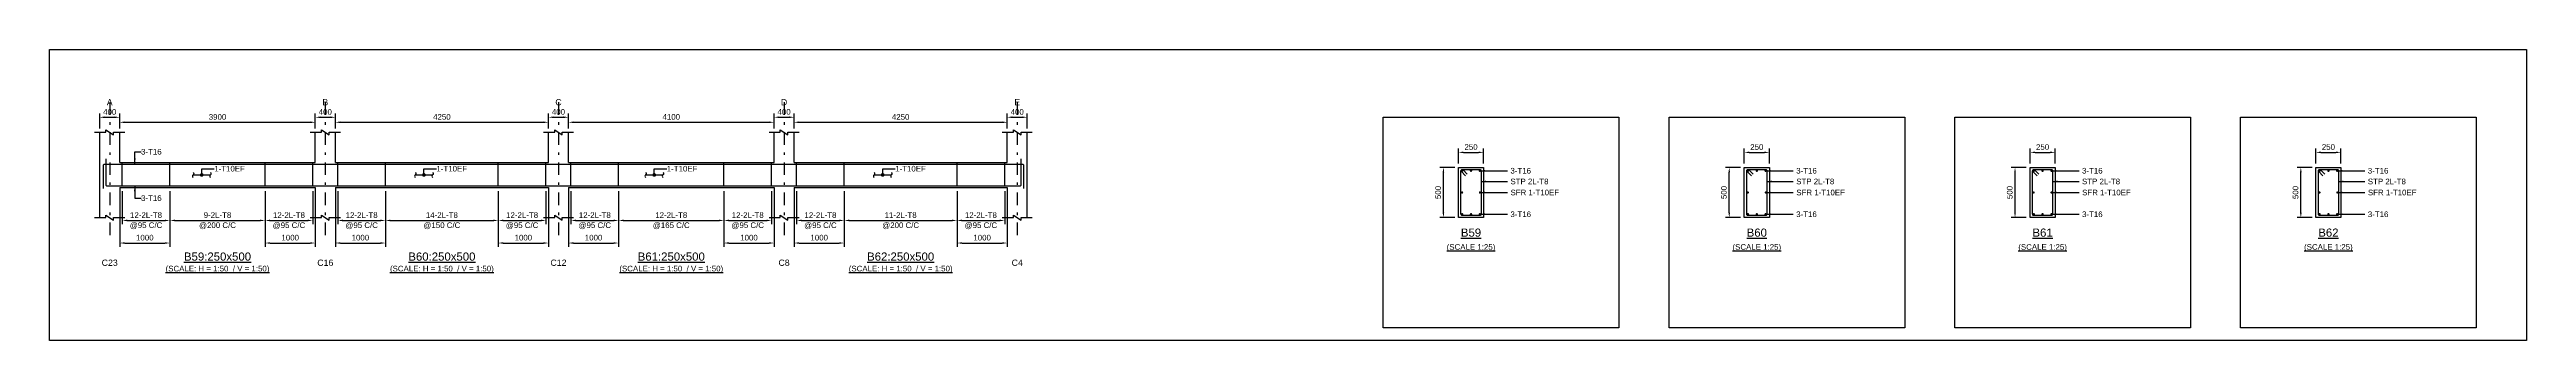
# Model space of a CAD drawing. Header units: inches. Extents: x -2000 to 143800, y -765100 to 3300.
# Drawn here: x -2000 to 96800, y -765100 to -753500 of the extents above; entities that cross this region are included whole.
import ezdxf
from ezdxf.enums import TextEntityAlignment as Align

# ---------------------------------------------------------------- set-up
doc = ezdxf.new("R2010")
doc.units = ezdxf.units.IN
doc.header["$LTSCALE"] = 1000
doc.header["$MEASUREMENT"] = 0
doc.linetypes.add('SCCenter', pattern=[1.2, 0.5, -0.3, 0.1, -0.3])
for name, color, linetype in [('Concrete Line', 2, 'Continuous'), ('Cut Line', 31, 'Continuous'), ('Dimension', 31, 'Continuous'), ('Grid', 8, 'Continuous'), ('Labels', 4, 'Continuous'), ('Labels_Support', 4, 'Continuous'), ('Link', 225, 'Continuous'), ('Reinforcement', 4, 'Continuous'), ('Schedule Border', 60, 'Continuous'), ('Text', 31, 'Continuous'), ('Text_Scale', 31, 'Continuous')]:
    doc.layers.add(name, color=color, linetype=linetype)
doc.styles.add('SC-SansSerif', font='SansSerif')
doc.styles.get("Standard").update_dxf_attribs({"font": 'txt.shx'})
doc.dimstyles.new('SCBBSDimStyl', dxfattribs={"dimtxt": 225, "dimasz": 200, "dimexe": 150, "dimexo": 150, "dimgap": 100, "dimtad": 1, "dimtoh": 1, "dimdec": 0, "dimzin": 0, "dimdsep": 46, "dimtxsty": 'SC-SansSerif', "dimcen": 0.09, "dimclrd": 8, "dimclre": 8, "dimclrt": 31, "dimadec": 0, "dimazin": 0, "dimtfac": 1, "dimtdec": 0, "dimtix": 1, "dimtofl": 0, "dimtmove": 0, "dimatfit": 3, "dimfxl": 1, "dimtolj": 1, "dimtzin": 0, "dimarcsym": 0})
doc.dimstyles.get("Standard").update_dxf_attribs({"dimtxt": 0.18, "dimasz": 225, "dimexe": 0.18, "dimexo": 0.0625, "dimgap": 0.09, "dimtad": 0, "dimtih": 1, "dimtoh": 1, "dimdec": 4, "dimzin": 0, "dimdsep": 46, "dimtxsty": 'Standard', "dimcen": 0.09, "dimadec": 0, "dimazin": 0, "dimtfac": 1, "dimtdec": 4, "dimtofl": 0, "dimtmove": 0, "dimatfit": 3, "dimfxl": 1, "dimtolj": 1, "dimtzin": 0, "dimarcsym": 0})

# ---------------------------------------------------------------- blocks, each defined once
blk = doc.blocks.new('*D501')
at = {"color": 8, "linetype": 'ByBlock', "lineweight": -2}
for p, q in [((900, -759150), (900, -760465)), ((2800, -759150), (2800, -760465)), ((1100, -760315), (2600, -760315))]:
    blk.add_line(p, q, dxfattribs=at)
at = {"color": 8}
for points in [[(900, -760315), (1100, -760282), (1100, -760348)], [(2800, -760315), (2600, -760348), (2600, -760282)]]:
    blk.add_solid(points, dxfattribs=at)
at = {"layer": 'DEFPOINTS', "color": 31}
for p in [(900, -759000), (2800, -759000), (900, -760315)]:
    blk.add_point(p, dxfattribs=at)
at = {"color": 31, "char_height": 225, "attachment_point": 5, "style": 'SC-SansSerif'}
for s, insert in [('\\A1;@95 C/C', (1850, -760528)), ('\\A1;12-2L-T8', (1850, -760102))]:
    blk.add_mtext(s, dxfattribs=dict(at, insert=insert))
blk = doc.blocks.new('*D502')
at = {"color": 8, "linetype": 'ByBlock', "lineweight": -2}
for p, q in [((800, -759150), (800, -761365)), ((2800, -759150), (2800, -761365)), ((1000, -761215), (2600, -761215))]:
    blk.add_line(p, q, dxfattribs=at)
at = {"color": 8}
for points in [[(800, -761215), (1000, -761182), (1000, -761248)], [(2800, -761215), (2600, -761248), (2600, -761182)]]:
    blk.add_solid(points, dxfattribs=at)
at = {"layer": 'DEFPOINTS', "color": 31}
for p in [(800, -759000), (2800, -759000), (800, -761215)]:
    blk.add_point(p, dxfattribs=at)
at = {"color": 31, "insert": (1800, -761002), "char_height": 225, "attachment_point": 5, "style": 'SC-SansSerif'}
blk.add_mtext('\\A1;1000', dxfattribs=at)
blk = doc.blocks.new('*D503')
at = {"color": 8, "linetype": 'ByBlock', "lineweight": -2}
for p, q in [((2800, -759150), (2800, -760465)), ((6600, -759150), (6600, -760465)), ((3000, -760315), (6400, -760315))]:
    blk.add_line(p, q, dxfattribs=at)
at = {"color": 8}
for points in [[(2800, -760315), (3000, -760282), (3000, -760348)], [(6600, -760315), (6400, -760348), (6400, -760282)]]:
    blk.add_solid(points, dxfattribs=at)
at = {"layer": 'DEFPOINTS', "color": 31}
for p in [(2800, -759000), (6600, -759000), (2800, -760315)]:
    blk.add_point(p, dxfattribs=at)
at = {"color": 31, "char_height": 225, "attachment_point": 5, "style": 'SC-SansSerif'}
for s, insert in [('\\A1;@200 C/C', (4700, -760528)), ('\\A1;9-2L-T8', (4700, -760102))]:
    blk.add_mtext(s, dxfattribs=dict(at, insert=insert))
blk = doc.blocks.new('*D504')
at = {"color": 8, "linetype": 'ByBlock', "lineweight": -2}
for p, q in [((6600, -759150), (6600, -760465)), ((8500, -759150), (8500, -760465)), ((6800, -760315), (8300, -760315))]:
    blk.add_line(p, q, dxfattribs=at)
at = {"color": 8}
for points in [[(6600, -760315), (6800, -760282), (6800, -760348)], [(8500, -760315), (8300, -760348), (8300, -760282)]]:
    blk.add_solid(points, dxfattribs=at)
at = {"layer": 'DEFPOINTS', "color": 31}
for p in [(6600, -759000), (8500, -759000), (6600, -760315)]:
    blk.add_point(p, dxfattribs=at)
at = {"color": 31, "char_height": 225, "attachment_point": 5, "style": 'SC-SansSerif'}
for s, insert in [('\\A1;@95 C/C', (7550, -760528)), ('\\A1;12-2L-T8', (7550, -760102))]:
    blk.add_mtext(s, dxfattribs=dict(at, insert=insert))
blk = doc.blocks.new('*D505')
at = {"color": 8, "linetype": 'ByBlock', "lineweight": -2}
for p, q in [((6600, -759150), (6600, -761365)), ((8600, -759150), (8600, -761365)), ((6800, -761215), (8400, -761215))]:
    blk.add_line(p, q, dxfattribs=at)
at = {"color": 8}
for points in [[(6600, -761215), (6800, -761182), (6800, -761248)], [(8600, -761215), (8400, -761248), (8400, -761182)]]:
    blk.add_solid(points, dxfattribs=at)
at = {"layer": 'DEFPOINTS', "color": 31}
for p in [(6600, -759000), (8600, -759000), (6600, -761215)]:
    blk.add_point(p, dxfattribs=at)
at = {"color": 31, "insert": (7600, -761002), "char_height": 225, "attachment_point": 5, "style": 'SC-SansSerif'}
blk.add_mtext('\\A1;1000', dxfattribs=at)
blk = doc.blocks.new('*D506')
at = {"color": 8, "linetype": 'ByBlock', "lineweight": -2}
for p, q in [((9500, -759150), (9500, -760465)), ((11400, -759150), (11400, -760465)), ((9700, -760315), (11200, -760315))]:
    blk.add_line(p, q, dxfattribs=at)
at = {"color": 8}
for points in [[(9500, -760315), (9700, -760282), (9700, -760348)], [(11400, -760315), (11200, -760348), (11200, -760282)]]:
    blk.add_solid(points, dxfattribs=at)
at = {"layer": 'DEFPOINTS', "color": 31}
for p in [(9500, -759000), (11400, -759000), (9500, -760315)]:
    blk.add_point(p, dxfattribs=at)
at = {"color": 31, "char_height": 225, "attachment_point": 5, "style": 'SC-SansSerif'}
for s, insert in [('\\A1;@95 C/C', (10450, -760528)), ('\\A1;12-2L-T8', (10450, -760102))]:
    blk.add_mtext(s, dxfattribs=dict(at, insert=insert))
blk = doc.blocks.new('*D507')
at = {"color": 8, "linetype": 'ByBlock', "lineweight": -2}
for p, q in [((9400, -759150), (9400, -761365)), ((11400, -759150), (11400, -761365)), ((9600, -761215), (11200, -761215))]:
    blk.add_line(p, q, dxfattribs=at)
at = {"color": 8}
for points in [[(9400, -761215), (9600, -761182), (9600, -761248)], [(11400, -761215), (11200, -761248), (11200, -761182)]]:
    blk.add_solid(points, dxfattribs=at)
at = {"layer": 'DEFPOINTS', "color": 31}
for p in [(9400, -759000), (11400, -759000), (9400, -761215)]:
    blk.add_point(p, dxfattribs=at)
at = {"color": 31, "insert": (10400, -761002), "char_height": 225, "attachment_point": 5, "style": 'SC-SansSerif'}
blk.add_mtext('\\A1;1000', dxfattribs=at)
blk = doc.blocks.new('*D508')
at = {"color": 8, "linetype": 'ByBlock', "lineweight": -2}
for p, q in [((11400, -759150), (11400, -760465)), ((15900, -759150), (15900, -760465)), ((11600, -760315), (15700, -760315))]:
    blk.add_line(p, q, dxfattribs=at)
at = {"color": 8}
for points in [[(11400, -760315), (11600, -760282), (11600, -760348)], [(15900, -760315), (15700, -760348), (15700, -760282)]]:
    blk.add_solid(points, dxfattribs=at)
at = {"layer": 'DEFPOINTS', "color": 31}
for p in [(11400, -759000), (15900, -759000), (11400, -760315)]:
    blk.add_point(p, dxfattribs=at)
at = {"color": 31, "char_height": 225, "attachment_point": 5, "style": 'SC-SansSerif'}
for s, insert in [('\\A1;@150 C/C', (13650, -760528)), ('\\A1;14-2L-T8', (13650, -760102))]:
    blk.add_mtext(s, dxfattribs=dict(at, insert=insert))
blk = doc.blocks.new('*D509')
at = {"color": 8, "linetype": 'ByBlock', "lineweight": -2}
for p, q in [((15900, -759150), (15900, -760465)), ((17800, -759150), (17800, -760465)), ((16100, -760315), (17600, -760315))]:
    blk.add_line(p, q, dxfattribs=at)
at = {"color": 8}
for points in [[(15900, -760315), (16100, -760282), (16100, -760348)], [(17800, -760315), (17600, -760348), (17600, -760282)]]:
    blk.add_solid(points, dxfattribs=at)
at = {"layer": 'DEFPOINTS', "color": 31}
for p in [(15900, -759000), (17800, -759000), (15900, -760315)]:
    blk.add_point(p, dxfattribs=at)
at = {"color": 31, "char_height": 225, "attachment_point": 5, "style": 'SC-SansSerif'}
for s, insert in [('\\A1;@95 C/C', (16850, -760528)), ('\\A1;12-2L-T8', (16850, -760102))]:
    blk.add_mtext(s, dxfattribs=dict(at, insert=insert))
blk = doc.blocks.new('*D510')
at = {"color": 8, "linetype": 'ByBlock', "lineweight": -2}
for p, q in [((15900, -759150), (15900, -761365)), ((17900, -759150), (17900, -761365)), ((16100, -761215), (17700, -761215))]:
    blk.add_line(p, q, dxfattribs=at)
at = {"color": 8}
for points in [[(15900, -761215), (16100, -761182), (16100, -761248)], [(17900, -761215), (17700, -761248), (17700, -761182)]]:
    blk.add_solid(points, dxfattribs=at)
at = {"layer": 'DEFPOINTS', "color": 31}
for p in [(15900, -759000), (17900, -759000), (15900, -761215)]:
    blk.add_point(p, dxfattribs=at)
at = {"color": 31, "insert": (16900, -761002), "char_height": 225, "attachment_point": 5, "style": 'SC-SansSerif'}
blk.add_mtext('\\A1;1000', dxfattribs=at)
blk = doc.blocks.new('*D511')
at = {"color": 8, "linetype": 'ByBlock', "lineweight": -2}
for p, q in [((18800, -759150), (18800, -760465)), ((20700, -759150), (20700, -760465)), ((19000, -760315), (20500, -760315))]:
    blk.add_line(p, q, dxfattribs=at)
at = {"color": 8}
for points in [[(18800, -760315), (19000, -760282), (19000, -760348)], [(20700, -760315), (20500, -760348), (20500, -760282)]]:
    blk.add_solid(points, dxfattribs=at)
at = {"layer": 'DEFPOINTS', "color": 31}
for p in [(18800, -759000), (20700, -759000), (18800, -760315)]:
    blk.add_point(p, dxfattribs=at)
at = {"color": 31, "char_height": 225, "attachment_point": 5, "style": 'SC-SansSerif'}
for s, insert in [('\\A1;@95 C/C', (19750, -760528)), ('\\A1;12-2L-T8', (19750, -760102))]:
    blk.add_mtext(s, dxfattribs=dict(at, insert=insert))
blk = doc.blocks.new('*D512')
at = {"color": 8, "linetype": 'ByBlock', "lineweight": -2}
for p, q in [((18700, -759150), (18700, -761365)), ((20700, -759150), (20700, -761365)), ((18900, -761215), (20500, -761215))]:
    blk.add_line(p, q, dxfattribs=at)
at = {"color": 8}
for points in [[(18700, -761215), (18900, -761182), (18900, -761248)], [(20700, -761215), (20500, -761248), (20500, -761182)]]:
    blk.add_solid(points, dxfattribs=at)
at = {"layer": 'DEFPOINTS', "color": 31}
for p in [(18700, -759000), (20700, -759000), (18700, -761215)]:
    blk.add_point(p, dxfattribs=at)
at = {"color": 31, "insert": (19700, -761002), "char_height": 225, "attachment_point": 5, "style": 'SC-SansSerif'}
blk.add_mtext('\\A1;1000', dxfattribs=at)
blk = doc.blocks.new('*D513')
at = {"color": 8, "linetype": 'ByBlock', "lineweight": -2}
for p, q in [((20700, -759150), (20700, -760465)), ((24900, -759150), (24900, -760465)), ((20900, -760315), (24700, -760315))]:
    blk.add_line(p, q, dxfattribs=at)
at = {"color": 8}
for points in [[(20700, -760315), (20900, -760282), (20900, -760348)], [(24900, -760315), (24700, -760348), (24700, -760282)]]:
    blk.add_solid(points, dxfattribs=at)
at = {"layer": 'DEFPOINTS', "color": 31}
for p in [(20700, -759000), (24900, -759000), (20700, -760315)]:
    blk.add_point(p, dxfattribs=at)
at = {"color": 31, "char_height": 225, "attachment_point": 5, "style": 'SC-SansSerif'}
for s, insert in [('\\A1;@165 C/C', (22800, -760528)), ('\\A1;12-2L-T8', (22800, -760102))]:
    blk.add_mtext(s, dxfattribs=dict(at, insert=insert))
blk = doc.blocks.new('*D514')
at = {"color": 8, "linetype": 'ByBlock', "lineweight": -2}
for p, q in [((24900, -759150), (24900, -760465)), ((26800, -759150), (26800, -760465)), ((25100, -760315), (26600, -760315))]:
    blk.add_line(p, q, dxfattribs=at)
at = {"color": 8}
for points in [[(24900, -760315), (25100, -760282), (25100, -760348)], [(26800, -760315), (26600, -760348), (26600, -760282)]]:
    blk.add_solid(points, dxfattribs=at)
at = {"layer": 'DEFPOINTS', "color": 31}
for p in [(24900, -759000), (26800, -759000), (24900, -760315)]:
    blk.add_point(p, dxfattribs=at)
at = {"color": 31, "char_height": 225, "attachment_point": 5, "style": 'SC-SansSerif'}
for s, insert in [('\\A1;@95 C/C', (25850, -760528)), ('\\A1;12-2L-T8', (25850, -760102))]:
    blk.add_mtext(s, dxfattribs=dict(at, insert=insert))
blk = doc.blocks.new('*D515')
at = {"color": 8, "linetype": 'ByBlock', "lineweight": -2}
for p, q in [((24900, -759150), (24900, -761365)), ((26900, -759150), (26900, -761365)), ((25100, -761215), (26700, -761215))]:
    blk.add_line(p, q, dxfattribs=at)
at = {"color": 8}
for points in [[(24900, -761215), (25100, -761182), (25100, -761248)], [(26900, -761215), (26700, -761248), (26700, -761182)]]:
    blk.add_solid(points, dxfattribs=at)
at = {"layer": 'DEFPOINTS', "color": 31}
for p in [(24900, -759000), (26900, -759000), (24900, -761215)]:
    blk.add_point(p, dxfattribs=at)
at = {"color": 31, "insert": (25900, -761002), "char_height": 225, "attachment_point": 5, "style": 'SC-SansSerif'}
blk.add_mtext('\\A1;1000', dxfattribs=at)
blk = doc.blocks.new('*D516')
at = {"color": 8, "linetype": 'ByBlock', "lineweight": -2}
for p, q in [((27800, -759150), (27800, -760465)), ((29700, -759150), (29700, -760465)), ((28000, -760315), (29500, -760315))]:
    blk.add_line(p, q, dxfattribs=at)
at = {"color": 8}
for points in [[(27800, -760315), (28000, -760282), (28000, -760348)], [(29700, -760315), (29500, -760348), (29500, -760282)]]:
    blk.add_solid(points, dxfattribs=at)
at = {"layer": 'DEFPOINTS', "color": 31}
for p in [(27800, -759000), (29700, -759000), (27800, -760315)]:
    blk.add_point(p, dxfattribs=at)
at = {"color": 31, "char_height": 225, "attachment_point": 5, "style": 'SC-SansSerif'}
for s, insert in [('\\A1;@95 C/C', (28750, -760528)), ('\\A1;12-2L-T8', (28750, -760102))]:
    blk.add_mtext(s, dxfattribs=dict(at, insert=insert))
blk = doc.blocks.new('*D517')
at = {"color": 8, "linetype": 'ByBlock', "lineweight": -2}
for p, q in [((27700, -759150), (27700, -761365)), ((29700, -759150), (29700, -761365)), ((27900, -761215), (29500, -761215))]:
    blk.add_line(p, q, dxfattribs=at)
at = {"color": 8}
for points in [[(27700, -761215), (27900, -761182), (27900, -761248)], [(29700, -761215), (29500, -761248), (29500, -761182)]]:
    blk.add_solid(points, dxfattribs=at)
at = {"layer": 'DEFPOINTS', "color": 31}
for p in [(27700, -759000), (29700, -759000), (27700, -761215)]:
    blk.add_point(p, dxfattribs=at)
at = {"color": 31, "insert": (28700, -761002), "char_height": 225, "attachment_point": 5, "style": 'SC-SansSerif'}
blk.add_mtext('\\A1;1000', dxfattribs=at)
blk = doc.blocks.new('*D518')
at = {"color": 8, "linetype": 'ByBlock', "lineweight": -2}
for p, q in [((29700, -759150), (29700, -760465)), ((34200, -759150), (34200, -760465)), ((29900, -760315), (34000, -760315))]:
    blk.add_line(p, q, dxfattribs=at)
at = {"color": 8}
for points in [[(29700, -760315), (29900, -760282), (29900, -760348)], [(34200, -760315), (34000, -760348), (34000, -760282)]]:
    blk.add_solid(points, dxfattribs=at)
at = {"layer": 'DEFPOINTS', "color": 31}
for p in [(29700, -759000), (34200, -759000), (29700, -760315)]:
    blk.add_point(p, dxfattribs=at)
at = {"color": 31, "char_height": 225, "attachment_point": 5, "style": 'SC-SansSerif'}
for s, insert in [('\\A1;@200 C/C', (31950, -760528)), ('\\A1;11-2L-T8', (31950, -760102))]:
    blk.add_mtext(s, dxfattribs=dict(at, insert=insert))
blk = doc.blocks.new('*D519')
at = {"color": 8, "linetype": 'ByBlock', "lineweight": -2}
for p, q in [((34200, -759150), (34200, -760465)), ((36100, -759150), (36100, -760465)), ((34400, -760315), (35900, -760315))]:
    blk.add_line(p, q, dxfattribs=at)
at = {"color": 8}
for points in [[(34200, -760315), (34400, -760282), (34400, -760348)], [(36100, -760315), (35900, -760348), (35900, -760282)]]:
    blk.add_solid(points, dxfattribs=at)
at = {"layer": 'DEFPOINTS', "color": 31}
for p in [(34200, -759000), (36100, -759000), (34200, -760315)]:
    blk.add_point(p, dxfattribs=at)
at = {"color": 31, "char_height": 225, "attachment_point": 5, "style": 'SC-SansSerif'}
for s, insert in [('\\A1;@95 C/C', (35150, -760528)), ('\\A1;12-2L-T8', (35150, -760102))]:
    blk.add_mtext(s, dxfattribs=dict(at, insert=insert))
blk = doc.blocks.new('*D520')
at = {"color": 8, "linetype": 'ByBlock', "lineweight": -2}
for p, q in [((34200, -759150), (34200, -761365)), ((36200, -759150), (36200, -761365)), ((34400, -761215), (36000, -761215))]:
    blk.add_line(p, q, dxfattribs=at)
at = {"color": 8}
for points in [[(34200, -761215), (34400, -761182), (34400, -761248)], [(36200, -761215), (36000, -761248), (36000, -761182)]]:
    blk.add_solid(points, dxfattribs=at)
at = {"layer": 'DEFPOINTS', "color": 31}
for p in [(34200, -759000), (36200, -759000), (34200, -761215)]:
    blk.add_point(p, dxfattribs=at)
at = {"color": 31, "insert": (35200, -761002), "char_height": 225, "attachment_point": 5, "style": 'SC-SansSerif'}
blk.add_mtext('\\A1;1000', dxfattribs=at)
blk = doc.blocks.new('*D521')
at = {"color": 8, "linetype": 'ByBlock', "lineweight": -2}
for p, q in [((54200, -758050), (54200, -757450)), ((54400, -757600), (55000, -757600)), ((55200, -758050), (55200, -757450))]:
    blk.add_line(p, q, dxfattribs=at)
at = {"color": 8}
for points in [[(54200, -757600), (54400, -757567), (54400, -757633)], [(55200, -757600), (55000, -757633), (55000, -757567)]]:
    blk.add_solid(points, dxfattribs=at)
at = {"layer": 'DEFPOINTS', "color": 31}
for p in [(54200, -757600), (54200, -758200), (55200, -758200)]:
    blk.add_point(p, dxfattribs=at)
at = {"color": 31, "insert": (54700, -757388), "char_height": 225, "attachment_point": 5, "style": 'SC-SansSerif'}
blk.add_mtext('\\A1;250', dxfattribs=at)
blk = doc.blocks.new('*D522')
at = {"color": 8, "linetype": 'ByBlock', "lineweight": -2}
for p, q in [((54050, -758200), (53450, -758200)), ((53600, -760000), (53600, -758400)), ((54050, -760200), (53450, -760200))]:
    blk.add_line(p, q, dxfattribs=at)
at = {"color": 8}
for points in [[(53600, -758200), (53633, -758400), (53567, -758400)], [(53600, -760200), (53567, -760000), (53633, -760000)]]:
    blk.add_solid(points, dxfattribs=at)
at = {"layer": 'DEFPOINTS', "color": 31}
for p in [(54200, -758200), (53600, -760200), (54200, -760200)]:
    blk.add_point(p, dxfattribs=at)
at = {"color": 31, "insert": (53388, -759200), "char_height": 225, "attachment_point": 5, "rotation": 90, "style": 'SC-SansSerif'}
blk.add_mtext('\\A1;500', dxfattribs=at)
blk = doc.blocks.new('*D523')
at = {"color": 8, "linetype": 'ByBlock', "lineweight": -2}
for p, q in [((65600, -758050), (65600, -757450)), ((65800, -757600), (66400, -757600)), ((66600, -758050), (66600, -757450))]:
    blk.add_line(p, q, dxfattribs=at)
at = {"color": 8}
for points in [[(65600, -757600), (65800, -757567), (65800, -757633)], [(66600, -757600), (66400, -757633), (66400, -757567)]]:
    blk.add_solid(points, dxfattribs=at)
at = {"layer": 'DEFPOINTS', "color": 31}
for p in [(65600, -757600), (65600, -758200), (66600, -758200)]:
    blk.add_point(p, dxfattribs=at)
at = {"color": 31, "insert": (66100, -757388), "char_height": 225, "attachment_point": 5, "style": 'SC-SansSerif'}
blk.add_mtext('\\A1;250', dxfattribs=at)
blk = doc.blocks.new('*D524')
at = {"color": 8, "linetype": 'ByBlock', "lineweight": -2}
for p, q in [((65450, -758200), (64850, -758200)), ((65000, -760000), (65000, -758400)), ((65450, -760200), (64850, -760200))]:
    blk.add_line(p, q, dxfattribs=at)
at = {"color": 8}
for points in [[(65000, -758200), (65033, -758400), (64967, -758400)], [(65000, -760200), (64967, -760000), (65033, -760000)]]:
    blk.add_solid(points, dxfattribs=at)
at = {"layer": 'DEFPOINTS', "color": 31}
for p in [(65600, -758200), (65000, -760200), (65600, -760200)]:
    blk.add_point(p, dxfattribs=at)
at = {"color": 31, "insert": (64788, -759200), "char_height": 225, "attachment_point": 5, "rotation": 90, "style": 'SC-SansSerif'}
blk.add_mtext('\\A1;500', dxfattribs=at)
blk = doc.blocks.new('*D525')
at = {"color": 8, "linetype": 'ByBlock', "lineweight": -2}
for p, q in [((77000, -758050), (77000, -757450)), ((77200, -757600), (77800, -757600)), ((78000, -758050), (78000, -757450))]:
    blk.add_line(p, q, dxfattribs=at)
at = {"color": 8}
for points in [[(77000, -757600), (77200, -757567), (77200, -757633)], [(78000, -757600), (77800, -757633), (77800, -757567)]]:
    blk.add_solid(points, dxfattribs=at)
at = {"layer": 'DEFPOINTS', "color": 31}
for p in [(77000, -757600), (77000, -758200), (78000, -758200)]:
    blk.add_point(p, dxfattribs=at)
at = {"color": 31, "insert": (77500, -757388), "char_height": 225, "attachment_point": 5, "style": 'SC-SansSerif'}
blk.add_mtext('\\A1;250', dxfattribs=at)
blk = doc.blocks.new('*D526')
at = {"color": 8, "linetype": 'ByBlock', "lineweight": -2}
for p, q in [((76850, -758200), (76250, -758200)), ((76400, -760000), (76400, -758400)), ((76850, -760200), (76250, -760200))]:
    blk.add_line(p, q, dxfattribs=at)
at = {"color": 8}
for points in [[(76400, -758200), (76433, -758400), (76367, -758400)], [(76400, -760200), (76367, -760000), (76433, -760000)]]:
    blk.add_solid(points, dxfattribs=at)
at = {"layer": 'DEFPOINTS', "color": 31}
for p in [(77000, -758200), (76400, -760200), (77000, -760200)]:
    blk.add_point(p, dxfattribs=at)
at = {"color": 31, "insert": (76188, -759200), "char_height": 225, "attachment_point": 5, "rotation": 90, "style": 'SC-SansSerif'}
blk.add_mtext('\\A1;500', dxfattribs=at)
blk = doc.blocks.new('*D527')
at = {"color": 8, "linetype": 'ByBlock', "lineweight": -2}
for p, q in [((88400, -758050), (88400, -757450)), ((88600, -757600), (89200, -757600)), ((89400, -758050), (89400, -757450))]:
    blk.add_line(p, q, dxfattribs=at)
at = {"color": 8}
for points in [[(88400, -757600), (88600, -757567), (88600, -757633)], [(89400, -757600), (89200, -757633), (89200, -757567)]]:
    blk.add_solid(points, dxfattribs=at)
at = {"layer": 'DEFPOINTS', "color": 31}
for p in [(88400, -757600), (88400, -758200), (89400, -758200)]:
    blk.add_point(p, dxfattribs=at)
at = {"color": 31, "insert": (88900, -757388), "char_height": 225, "attachment_point": 5, "style": 'SC-SansSerif'}
blk.add_mtext('\\A1;250', dxfattribs=at)
blk = doc.blocks.new('*D528')
at = {"color": 8, "linetype": 'ByBlock', "lineweight": -2}
for p, q in [((88250, -758200), (87650, -758200)), ((87800, -760000), (87800, -758400)), ((88250, -760200), (87650, -760200))]:
    blk.add_line(p, q, dxfattribs=at)
at = {"color": 8}
for points in [[(87800, -758200), (87833, -758400), (87767, -758400)], [(87800, -760200), (87767, -760000), (87833, -760000)]]:
    blk.add_solid(points, dxfattribs=at)
at = {"layer": 'DEFPOINTS', "color": 31}
for p in [(88400, -758200), (87800, -760200), (88400, -760200)]:
    blk.add_point(p, dxfattribs=at)
at = {"color": 31, "insert": (87588, -759200), "char_height": 225, "attachment_point": 5, "rotation": 90, "style": 'SC-SansSerif'}
blk.add_mtext('\\A1;500', dxfattribs=at)
blk = doc.blocks.new('*D529')
at = {"color": 8, "linetype": 'ByBlock', "lineweight": -2}
for p, q in [((800, -756650), (800, -756250)), ((1000, -756400), (8400, -756400)), ((8600, -756650), (8600, -756250))]:
    blk.add_line(p, q, dxfattribs=at)
at = {"color": 8}
for points in [[(800, -756400), (1000, -756367), (1000, -756433)], [(8600, -756400), (8400, -756433), (8400, -756367)]]:
    blk.add_solid(points, dxfattribs=at)
at = {"layer": 'DEFPOINTS', "color": 31}
for p in [(800, -756400), (800, -756800), (8600, -756800)]:
    blk.add_point(p, dxfattribs=at)
at = {"color": 31, "insert": (4700, -756188), "char_height": 225, "attachment_point": 5, "style": 'SC-SansSerif'}
blk.add_mtext('\\A1;3900', dxfattribs=at)
blk = doc.blocks.new('*D530')
at = {"color": 8, "linetype": 'ByBlock', "lineweight": -2}
for p, q in [((9400, -756650), (9400, -756250)), ((9600, -756400), (17700, -756400)), ((17900, -756650), (17900, -756250))]:
    blk.add_line(p, q, dxfattribs=at)
at = {"color": 8}
for points in [[(9400, -756400), (9600, -756367), (9600, -756433)], [(17900, -756400), (17700, -756433), (17700, -756367)]]:
    blk.add_solid(points, dxfattribs=at)
at = {"layer": 'DEFPOINTS', "color": 31}
for p in [(9400, -756400), (9400, -756800), (17900, -756800)]:
    blk.add_point(p, dxfattribs=at)
at = {"color": 31, "insert": (13650, -756188), "char_height": 225, "attachment_point": 5, "style": 'SC-SansSerif'}
blk.add_mtext('\\A1;4250', dxfattribs=at)
blk = doc.blocks.new('*D531')
at = {"color": 8, "linetype": 'ByBlock', "lineweight": -2}
for p, q in [((18700, -756650), (18700, -756250)), ((18900, -756400), (26700, -756400)), ((26900, -756650), (26900, -756250))]:
    blk.add_line(p, q, dxfattribs=at)
at = {"color": 8}
for points in [[(18700, -756400), (18900, -756367), (18900, -756433)], [(26900, -756400), (26700, -756433), (26700, -756367)]]:
    blk.add_solid(points, dxfattribs=at)
at = {"layer": 'DEFPOINTS', "color": 31}
for p in [(18700, -756400), (18700, -756800), (26900, -756800)]:
    blk.add_point(p, dxfattribs=at)
at = {"color": 31, "insert": (22800, -756188), "char_height": 225, "attachment_point": 5, "style": 'SC-SansSerif'}
blk.add_mtext('\\A1;4100', dxfattribs=at)
blk = doc.blocks.new('*D532')
at = {"color": 8, "linetype": 'ByBlock', "lineweight": -2}
for p, q in [((27700, -756650), (27700, -756250)), ((27900, -756400), (36000, -756400)), ((36200, -756650), (36200, -756250))]:
    blk.add_line(p, q, dxfattribs=at)
at = {"color": 8}
for points in [[(27700, -756400), (27900, -756367), (27900, -756433)], [(36200, -756400), (36000, -756433), (36000, -756367)]]:
    blk.add_solid(points, dxfattribs=at)
at = {"layer": 'DEFPOINTS', "color": 31}
for p in [(27700, -756400), (27700, -756800), (36200, -756800)]:
    blk.add_point(p, dxfattribs=at)
at = {"color": 31, "insert": (31950, -756188), "char_height": 225, "attachment_point": 5, "style": 'SC-SansSerif'}
blk.add_mtext('\\A1;4250', dxfattribs=at)
blk = doc.blocks.new('*D533')
at = {"color": 8, "linetype": 'ByBlock', "lineweight": -2}
for p, q in [((0, -756650), (0, -756050)), ((200, -756200), (600, -756200)), ((800, -756650), (800, -756050))]:
    blk.add_line(p, q, dxfattribs=at)
at = {"color": 8}
for points in [[(0, -756200), (200, -756167), (200, -756233)], [(800, -756200), (600, -756233), (600, -756167)]]:
    blk.add_solid(points, dxfattribs=at)
at = {"layer": 'DEFPOINTS', "color": 31}
for p in [(0, -756200), (0, -756800), (800, -756800)]:
    blk.add_point(p, dxfattribs=at)
at = {"color": 31, "insert": (400, -755988), "char_height": 225, "attachment_point": 5, "style": 'SC-SansSerif'}
blk.add_mtext('\\A1;400', dxfattribs=at)
blk = doc.blocks.new('*D534')
at = {"color": 8, "linetype": 'ByBlock', "lineweight": -2}
for p, q in [((8600, -756650), (8600, -756050)), ((8800, -756200), (9200, -756200)), ((9400, -756650), (9400, -756050))]:
    blk.add_line(p, q, dxfattribs=at)
at = {"color": 8}
for points in [[(8600, -756200), (8800, -756167), (8800, -756233)], [(9400, -756200), (9200, -756233), (9200, -756167)]]:
    blk.add_solid(points, dxfattribs=at)
at = {"layer": 'DEFPOINTS', "color": 31}
for p in [(8600, -756200), (8600, -756800), (9400, -756800)]:
    blk.add_point(p, dxfattribs=at)
at = {"color": 31, "insert": (9000, -755988), "char_height": 225, "attachment_point": 5, "style": 'SC-SansSerif'}
blk.add_mtext('\\A1;400', dxfattribs=at)
blk = doc.blocks.new('*D535')
at = {"color": 8, "linetype": 'ByBlock', "lineweight": -2}
for p, q in [((17900, -756650), (17900, -756050)), ((18100, -756200), (18500, -756200)), ((18700, -756650), (18700, -756050))]:
    blk.add_line(p, q, dxfattribs=at)
at = {"color": 8}
for points in [[(17900, -756200), (18100, -756167), (18100, -756233)], [(18700, -756200), (18500, -756233), (18500, -756167)]]:
    blk.add_solid(points, dxfattribs=at)
at = {"layer": 'DEFPOINTS', "color": 31}
for p in [(17900, -756200), (17900, -756800), (18700, -756800)]:
    blk.add_point(p, dxfattribs=at)
at = {"color": 31, "insert": (18300, -755988), "char_height": 225, "attachment_point": 5, "style": 'SC-SansSerif'}
blk.add_mtext('\\A1;400', dxfattribs=at)
blk = doc.blocks.new('*D536')
at = {"color": 8, "linetype": 'ByBlock', "lineweight": -2}
for p, q in [((26900, -756650), (26900, -756050)), ((27100, -756200), (27500, -756200)), ((27700, -756650), (27700, -756050))]:
    blk.add_line(p, q, dxfattribs=at)
at = {"color": 8}
for points in [[(26900, -756200), (27100, -756167), (27100, -756233)], [(27700, -756200), (27500, -756233), (27500, -756167)]]:
    blk.add_solid(points, dxfattribs=at)
at = {"layer": 'DEFPOINTS', "color": 31}
for p in [(26900, -756200), (26900, -756800), (27700, -756800)]:
    blk.add_point(p, dxfattribs=at)
at = {"color": 31, "insert": (27300, -755988), "char_height": 225, "attachment_point": 5, "style": 'SC-SansSerif'}
blk.add_mtext('\\A1;400', dxfattribs=at)
blk = doc.blocks.new('*D537')
at = {"color": 8, "linetype": 'ByBlock', "lineweight": -2}
for p, q in [((36200, -756650), (36200, -756050)), ((36400, -756200), (36800, -756200)), ((37000, -756650), (37000, -756050))]:
    blk.add_line(p, q, dxfattribs=at)
at = {"color": 8}
for points in [[(36200, -756200), (36400, -756167), (36400, -756233)], [(37000, -756200), (36800, -756233), (36800, -756167)]]:
    blk.add_solid(points, dxfattribs=at)
at = {"layer": 'DEFPOINTS', "color": 31}
for p in [(36200, -756200), (36200, -756800), (37000, -756800)]:
    blk.add_point(p, dxfattribs=at)
at = {"color": 31, "insert": (36600, -755988), "char_height": 225, "attachment_point": 5, "style": 'SC-SansSerif'}
blk.add_mtext('\\A1;400', dxfattribs=at)

msp = doc.modelspace()

# ---------------------------------------------------------------- linework, layer by layer
for points in [[(4070, -758500), (4070, -758250), (4570, -758250)], [(12932.5, -758500), (12932.5, -758250), (13432.5, -758250)], [(22120, -758500), (22120, -758250), (22620, -758250)], [(31232.5, -758500), (31232.5, -758250), (31732.5, -758250)]]:
    msp.add_lwpolyline(points)
at = {"layer": 'Concrete Line'}
for p, q in [((0, -760200), (0, -756800)), ((800, -758000), (800, -756800)), ((8600, -758000), (8600, -756800)), ((9400, -758000), (9400, -756800)), ((17900, -758000), (17900, -756800)), ((18700, -758000), (18700, -756800)), ((26900, -758000), (26900, -756800)), ((27700, -758000), (27700, -756800)), ((36200, -758000), (36200, -756800)), ((37000, -760200), (37000, -756800)), ((800, -759000), (800, -760200)), ((8600, -759000), (8600, -760200)), ((9400, -759000), (9400, -760200)), ((17900, -759000), (17900, -760200)), ((18700, -759000), (18700, -760200)), ((26900, -759000), (26900, -760200)), ((27700, -759000), (27700, -760200)), ((36200, -759000), (36200, -760200))]:
    msp.add_line(p, q, dxfattribs=at)
for points in [[(800, -758000), (8600, -758000)], [(9400, -758000), (17900, -758000)], [(18700, -758000), (26900, -758000)], [(27700, -758000), (36200, -758000)], [(800, -759000), (8600, -759000)], [(9400, -759000), (17900, -759000)], [(18700, -759000), (26900, -759000)], [(27700, -759000), (36200, -759000)]]:
    msp.add_lwpolyline(points, dxfattribs=at)
for points in [[(54200, -758200), (55200, -758200), (55200, -760200), (54200, -760200)], [(65600, -758200), (66600, -758200), (66600, -760200), (65600, -760200)], [(77000, -758200), (78000, -758200), (78000, -760200), (77000, -760200)], [(88400, -758200), (89400, -758200), (89400, -760200), (88400, -760200)]]:
    msp.add_lwpolyline(points, close=True, dxfattribs=at)
at = {"layer": 'Cut Line'}
for points in [[(-200, -756800), (250, -756800), (250, -756700), (550, -756900), (550, -756800), (1000, -756800)], [(8400, -756800), (8850, -756800), (8850, -756700), (9150, -756900), (9150, -756800), (9600, -756800)], [(17700, -756800), (18150, -756800), (18150, -756700), (18450, -756900), (18450, -756800), (18900, -756800)], [(26700, -756800), (27150, -756800), (27150, -756700), (27450, -756900), (27450, -756800), (27900, -756800)], [(36000, -756800), (36450, -756800), (36450, -756700), (36750, -756900), (36750, -756800), (37200, -756800)], [(-200, -760200), (250, -760200), (250, -760100), (550, -760300), (550, -760200), (1000, -760200)], [(8400, -760200), (8850, -760200), (8850, -760100), (9150, -760300), (9150, -760200), (9600, -760200)], [(17700, -760200), (18150, -760200), (18150, -760100), (18450, -760300), (18450, -760200), (18900, -760200)], [(26700, -760200), (27150, -760200), (27150, -760100), (27450, -760300), (27450, -760200), (27900, -760200)], [(36000, -760200), (36450, -760200), (36450, -760100), (36750, -760300), (36750, -760200), (37200, -760200)]]:
    msp.add_lwpolyline(points, dxfattribs=at)
at = {"layer": 'Dimension', "color": 8, "const_width": 75}
for points in [[(4032.5, -758500, 1), (4107.5, -758500, 1)], [(12895, -758500, 1), (12970, -758500, 1)], [(22082.5, -758500, 1), (22157.5, -758500, 1)], [(31195, -758500, 1), (31270, -758500, 1)]]:
    msp.add_lwpolyline(points, format="xyb", close=True, dxfattribs=at)
at = {"layer": 'Grid', "linetype": 'SCCenter'}
for p, q in [((400, -755600), (400, -761000)), ((9000, -755600), (9000, -761000)), ((18300, -755600), (18300, -761000)), ((27300, -755600), (27300, -761000)), ((36600, -755600), (36600, -761000))]:
    msp.add_line(p, q, dxfattribs=at)
at = {"layer": 'Grid'}
for centre in [(400, -755600), (9000, -755600), (18300, -755600), (27300, -755600), (36600, -755600)]:
    msp.add_circle(centre, 0, dxfattribs=at)
at = {"layer": 'Link'}
for p, q in [((900, -758950), (900, -758050)), ((2800, -758950), (2800, -758050)), ((6600, -758950), (6600, -758050)), ((8500, -758950), (8500, -758050)), ((9500, -758950), (9500, -758050)), ((11400, -758950), (11400, -758050)), ((15900, -758950), (15900, -758050)), ((17800, -758950), (17800, -758050)), ((18800, -758950), (18800, -758050)), ((20700, -758950), (20700, -758050)), ((24900, -758950), (24900, -758050)), ((26800, -758950), (26800, -758050)), ((27800, -758950), (27800, -758050)), ((29700, -758950), (29700, -758050)), ((34200, -758950), (34200, -758050)), ((36100, -758950), (36100, -758050))]:
    msp.add_line(p, q, dxfattribs=at)
for points in [[(54483.8, -758535.6), (54314.1, -758365.9, -0.6681786), (54348, -758284), (55052, -758284, -0.4142136), (55100, -758332), (55100, -760068, -0.4142136), (55052, -760116), (54348, -760116, -0.4142136), (54300, -760068), (54300, -758332, -0.6681786), (54381.9, -758298.1), (54551.6, -758467.8)], [(65883.8, -758535.6), (65714.1, -758365.9, -0.6681786), (65748, -758284), (66452, -758284, -0.4142136), (66500, -758332), (66500, -760068, -0.4142136), (66452, -760116), (65748, -760116, -0.4142136), (65700, -760068), (65700, -758332, -0.6681786), (65781.9, -758298.1), (65951.6, -758467.8)], [(77283.8, -758535.6), (77114.1, -758365.9, -0.6681786), (77148, -758284), (77852, -758284, -0.4142136), (77900, -758332), (77900, -760068, -0.4142136), (77852, -760116), (77148, -760116, -0.4142136), (77100, -760068), (77100, -758332, -0.6681786), (77181.9, -758298.1), (77351.6, -758467.8)], [(88683.8, -758535.6), (88514.1, -758365.9, -0.6681786), (88548, -758284), (89252, -758284, -0.4142136), (89300, -758332), (89300, -760068, -0.4142136), (89252, -760116), (88548, -760116, -0.4142136), (88500, -760068), (88500, -758332, -0.6681786), (88581.9, -758298.1), (88751.6, -758467.8)]]:
    msp.add_lwpolyline(points, format="xyb", dxfattribs=at)
at = {"layer": 'Reinforcement'}
for points in [[(148, -759046), (148, -758116, -0.4142136), (198, -758066), (36802, -758066, -0.4142136), (36852, -758116), (36852, -759046)], [(244, -757858), (244, -758884, 0.4142136), (294, -758934), (36707, -758934, 0.4142136), (36757, -758884), (36757, -757858)], [(3725, -758400, -0.5), (3725, -758500, 0.5), (3725, -758600)], [(4415, -758400, -0.5), (4415, -758500, 0.5), (4415, -758600)], [(12587.5, -758400, -0.5), (12587.5, -758500, 0.5), (12587.5, -758600)], [(13277.5, -758400, -0.5), (13277.5, -758500, 0.5), (13277.5, -758600)], [(21775, -758400, -0.5), (21775, -758500, 0.5), (21775, -758600)], [(22465, -758400, -0.5), (22465, -758500, 0.5), (22465, -758600)], [(30887.5, -758400, -0.5), (30887.5, -758500, 0.5), (30887.5, -758600)], [(31577.5, -758400, -0.5), (31577.5, -758500, 0.5), (31577.5, -758600)]]:
    msp.add_lwpolyline(points, format="xyb", dxfattribs=at)
for points in [[(3725, -758500), (4415, -758500)], [(12587.5, -758500), (13277.5, -758500)], [(21775, -758500), (22465, -758500)], [(30887.5, -758500), (31577.5, -758500)]]:
    msp.add_lwpolyline(points, dxfattribs=at)
for points, const_width in [([(54324, -758332, 1), (54372, -758332, 1)], 48), ([(54676, -758332, 1), (54724, -758332, 1)], 48), ([(55028, -758332, 1), (55076, -758332, 1)], 48), ([(65724, -758332, 1), (65772, -758332, 1)], 48), ([(66076, -758332, 1), (66124, -758332, 1)], 48), ([(66428, -758332, 1), (66476, -758332, 1)], 48), ([(77124, -758332, 1), (77172, -758332, 1)], 48), ([(77476, -758332, 1), (77524, -758332, 1)], 48), ([(77828, -758332, 1), (77876, -758332, 1)], 48), ([(88524, -758332, 1), (88572, -758332, 1)], 48), ([(88876, -758332, 1), (88924, -758332, 1)], 48), ([(89228, -758332, 1), (89276, -758332, 1)], 48), ([(54322, -759200, 1), (54366, -759200, 1)], 44), ([(55034, -759200, 1), (55078, -759200, 1)], 44), ([(65722, -759200, 1), (65766, -759200, 1)], 44), ([(66434, -759200, 1), (66478, -759200, 1)], 44), ([(77122, -759200, 1), (77166, -759200, 1)], 44), ([(77834, -759200, 1), (77878, -759200, 1)], 44), ([(88522, -759200, 1), (88566, -759200, 1)], 44), ([(89234, -759200, 1), (89278, -759200, 1)], 44), ([(54324, -760068, 1), (54372, -760068, 1)], 48), ([(54676, -760068, 1), (54724, -760068, 1)], 48), ([(55028, -760068, 1), (55076, -760068, 1)], 48), ([(65724, -760068, 1), (65772, -760068, 1)], 48), ([(66076, -760068, 1), (66124, -760068, 1)], 48), ([(66428, -760068, 1), (66476, -760068, 1)], 48), ([(77124, -760068, 1), (77172, -760068, 1)], 48), ([(77476, -760068, 1), (77524, -760068, 1)], 48), ([(77828, -760068, 1), (77876, -760068, 1)], 48), ([(88524, -760068, 1), (88572, -760068, 1)], 48), ([(88876, -760068, 1), (88924, -760068, 1)], 48), ([(89228, -760068, 1), (89276, -760068, 1)], 48)]:
    msp.add_lwpolyline(points, format="xyb", close=True, dxfattribs=dict(at, const_width=const_width))
at = {"layer": 'Schedule Border'}
for points in [[(-2000, -753500), (96800, -753500), (96800, -765100), (-2000, -765100)], [(51200, -756200), (60600, -756200), (60600, -764600), (51200, -764600)], [(62600, -756200), (72000, -756200), (72000, -764600), (62600, -764600)], [(74000, -756200), (83400, -756200), (83400, -764600), (74000, -764600)], [(85400, -756200), (94800, -756200), (94800, -764600), (85400, -764600)]]:
    msp.add_lwpolyline(points, close=True, dxfattribs=at)

# ---------------------------------------------------------------- texts
at = {"layer": 'Dimension', "style": 'SC-SansSerif'}
for p in [(4570, -758250), (13432.5, -758250), (22620, -758250), (31732.5, -758250)]:
    msp.add_text('1-T10EF', height=225, dxfattribs=at).set_placement(p, align=Align.MIDDLE_LEFT)
at = {"layer": 'Grid', "style": 'SC-SansSerif'}
for s, p in [('A', (400, -755600)), ('B', (9000, -755600)), ('C', (18300, -755600)), ('D', (27300, -755600)), ('E', (36600, -755600))]:
    msp.add_text(s, height=250, dxfattribs=at).set_placement(p, align=Align.MIDDLE)
at = {"layer": 'Labels', "style": 'SC-SansSerif'}
for s, p in [('%%uB59', (54700, -760800)), ('%%uB60', (66100, -760800)), ('%%uB61', (77500, -760800)), ('%%uB62', (88900, -760800))]:
    msp.add_text(s, height=325, dxfattribs=at).set_placement(p, align=Align.MIDDLE)
for s, p in [('%%uB59:250x500', (4700, -762015)), ('%%uB60:250x500', (13650, -762015)), ('%%uB61:250x500', (22800, -762015)), ('%%uB62:250x500', (31950, -762015))]:
    msp.add_text(s, height=325, dxfattribs=at).set_placement(p, align=Align.BOTTOM_CENTER)
at = {"layer": 'Labels_Support', "style": 'SC-SansSerif'}
for s, p in [('C23', (400, -762200)), ('C16', (9000, -762200)), ('C12', (18300, -762200)), ('C8', (27300, -762200)), ('C4', (36600, -762200))]:
    msp.add_text(s, height=250, dxfattribs=at).set_placement(p, align=Align.BOTTOM_CENTER)
at = {"layer": 'Text', "style": 'SC-SansSerif'}
for s, p in [('3-T16', (1650, -757575)), ('3-T16', (56272, -758332)), ('STP 2L-T8', (56272, -758760)), ('3-T16', (67672, -758332)), ('STP 2L-T8', (67672, -758760)), ('3-T16', (79072, -758332)), ('STP 2L-T8', (79072, -758760)), ('3-T16', (90472, -758332)), ('STP 2L-T8', (90472, -758760)), ('3-T16', (1650, -759425)), ('SFR 1-T10EF', (56276, -759200)), ('SFR 1-T10EF', (67676, -759200)), ('SFR 1-T10EF', (79076, -759200)), ('SFR 1-T10EF', (90476, -759200)), ('3-T16', (56272, -760068)), ('3-T16', (67672, -760068)), ('3-T16', (79072, -760068)), ('3-T16', (90472, -760068))]:
    msp.add_text(s, height=225, dxfattribs=at).set_placement(p, align=Align.MIDDLE_LEFT)
for p in [(54700, -761400), (66100, -761400), (77500, -761400), (88900, -761400)]:
    msp.add_text('%%u(SCALE 1:25)', height=225, dxfattribs=at).set_placement(p, align=Align.MIDDLE)
at = {"layer": 'Text_Scale', "style": 'SC-SansSerif'}
for p in [(4700, -762415), (13650, -762415), (22800, -762415), (31950, -762415)]:
    msp.add_text('%%u(SCALE: H = 1:50  / V = 1:50)', height=225, dxfattribs=at).set_placement(p, align=Align.BOTTOM_CENTER)

# ---------------------------------------------------------------- dimensions: what is measured, and where the dimension line sits
at = {"layer": 'Dimension'}
for base, p1, p2, text, picture, middle in [((800, -756200), (0, -756800), (800, -756800), '400', '*D533', (400, -756200)), ((8600, -756400), (800, -756800), (8600, -756800), '3900', '*D529', (4700, -756400)), ((9400, -756200), (8600, -756800), (9400, -756800), '400', '*D534', (9000, -756200)), ((17900, -756400), (9400, -756800), (17900, -756800), '4250', '*D530', (13650, -756400)), ((18700, -756200), (17900, -756800), (18700, -756800), '400', '*D535', (18300, -756200)), ((26900, -756400), (18700, -756800), (26900, -756800), '4100', '*D531', (22800, -756400)), ((27700, -756200), (26900, -756800), (27700, -756800), '400', '*D536', (27300, -756200)), ((36200, -756400), (27700, -756800), (36200, -756800), '4250', '*D532', (31950, -756400)), ((37000, -756200), (36200, -756800), (37000, -756800), '400', '*D537', (36600, -756200)), ((2800, -761215), (800, -759000), (2800, -759000), '1000', '*D502', (1800, -761215)), ((2800, -760315), (900, -759000), (2800, -759000), '12-2L-T8\\X@95 C/C', '*D501', (1850, -760315)), ((6600, -760315), (2800, -759000), (6600, -759000), '9-2L-T8\\X@200 C/C', '*D503', (4700, -760315)), ((8500, -760315), (6600, -759000), (8500, -759000), '12-2L-T8\\X@95 C/C', '*D504', (7550, -760315)), ((8600, -761215), (6600, -759000), (8600, -759000), '1000', '*D505', (7600, -761215)), ((11400, -761215), (9400, -759000), (11400, -759000), '1000', '*D507', (10400, -761215)), ((11400, -760315), (9500, -759000), (11400, -759000), '12-2L-T8\\X@95 C/C', '*D506', (10450, -760315)), ((15900, -760315), (11400, -759000), (15900, -759000), '14-2L-T8\\X@150 C/C', '*D508', (13650, -760315)), ((17800, -760315), (15900, -759000), (17800, -759000), '12-2L-T8\\X@95 C/C', '*D509', (16850, -760315)), ((17900, -761215), (15900, -759000), (17900, -759000), '1000', '*D510', (16900, -761215)), ((20700, -761215), (18700, -759000), (20700, -759000), '1000', '*D512', (19700, -761215)), ((20700, -760315), (18800, -759000), (20700, -759000), '12-2L-T8\\X@95 C/C', '*D511', (19750, -760315)), ((24900, -760315), (20700, -759000), (24900, -759000), '12-2L-T8\\X@165 C/C', '*D513', (22800, -760315)), ((26800, -760315), (24900, -759000), (26800, -759000), '12-2L-T8\\X@95 C/C', '*D514', (25850, -760315)), ((26900, -761215), (24900, -759000), (26900, -759000), '1000', '*D515', (25900, -761215)), ((29700, -761215), (27700, -759000), (29700, -759000), '1000', '*D517', (28700, -761215)), ((29700, -760315), (27800, -759000), (29700, -759000), '12-2L-T8\\X@95 C/C', '*D516', (28750, -760315)), ((34200, -760315), (29700, -759000), (34200, -759000), '11-2L-T8\\X@200 C/C', '*D518', (31950, -760315)), ((36100, -760315), (34200, -759000), (36100, -759000), '12-2L-T8\\X@95 C/C', '*D519', (35150, -760315)), ((36200, -761215), (34200, -759000), (36200, -759000), '1000', '*D520', (35200, -761215))]:
    dim = msp.add_linear_dim(base=base, p1=p1, p2=p2, text=text, dimstyle='SCBBSDimStyl', dxfattribs=at)
    dim.commit()
    dim.dimension.update_dxf_attribs({"geometry": picture, "text_midpoint": middle})
for base, p1, p2, angle, text, picture, middle in [((55200, -757600), (54200, -758200), (55200, -758200), 0, '250', '*D521', (54700, -757600)), ((66600, -757600), (65600, -758200), (66600, -758200), 0, '250', '*D523', (66100, -757600)), ((78000, -757600), (77000, -758200), (78000, -758200), 0, '250', '*D525', (77500, -757600)), ((89400, -757600), (88400, -758200), (89400, -758200), 0, '250', '*D527', (88900, -757600)), ((53600, -758200), (54200, -760200), (54200, -758200), 90, '500', '*D522', (53600, -759200)), ((65000, -758200), (65600, -760200), (65600, -758200), 90, '500', '*D524', (65000, -759200)), ((76400, -758200), (77000, -760200), (77000, -758200), 90, '500', '*D526', (76400, -759200)), ((87800, -758200), (88400, -760200), (88400, -758200), 90, '500', '*D528', (87800, -759200))]:
    dim = msp.add_linear_dim(base=base, p1=p1, p2=p2, angle=angle, text=text, dimstyle='SCBBSDimStyl', override={"dimjust": 0}, dxfattribs=at)
    dim.commit()
    dim.dimension.update_dxf_attribs({"geometry": picture, "text_midpoint": middle, "dimtype": 129})

# ---------------------------------------------------------------- leaders
at = {"layer": 'Dimension', "color": 8}
for points, dimstyle in [([(1400, -758066), (1400, -757575), (1650, -757575)], 'Standard'), ([(55052, -758332), (55552, -758332), (56152, -758332)], 'SCBBSDimStyl'), ([(55100, -758760), (56152, -758760)], 'SCBBSDimStyl'), ([(66452, -758332), (66952, -758332), (67552, -758332)], 'SCBBSDimStyl'), ([(66500, -758760), (67552, -758760)], 'SCBBSDimStyl'), ([(77852, -758332), (78352, -758332), (78952, -758332)], 'SCBBSDimStyl'), ([(77900, -758760), (78952, -758760)], 'SCBBSDimStyl'), ([(89252, -758332), (89752, -758332), (90352, -758332)], 'SCBBSDimStyl'), ([(89300, -758760), (90352, -758760)], 'SCBBSDimStyl'), ([(1400, -758934), (1400, -759425), (1650, -759425)], 'Standard'), ([(55056, -759200), (56156, -759200)], 'SCBBSDimStyl'), ([(66456, -759200), (67556, -759200)], 'SCBBSDimStyl'), ([(77856, -759200), (78956, -759200)], 'SCBBSDimStyl'), ([(89256, -759200), (90356, -759200)], 'SCBBSDimStyl'), ([(55052, -760068), (55552, -760068), (56152, -760068)], 'SCBBSDimStyl'), ([(66452, -760068), (66952, -760068), (67552, -760068)], 'SCBBSDimStyl'), ([(77852, -760068), (78352, -760068), (78952, -760068)], 'SCBBSDimStyl'), ([(89252, -760068), (89752, -760068), (90352, -760068)], 'SCBBSDimStyl')]:
    msp.add_leader(points, dimstyle=dimstyle, dxfattribs=at)

doc.saveas('drawing.dxf')
